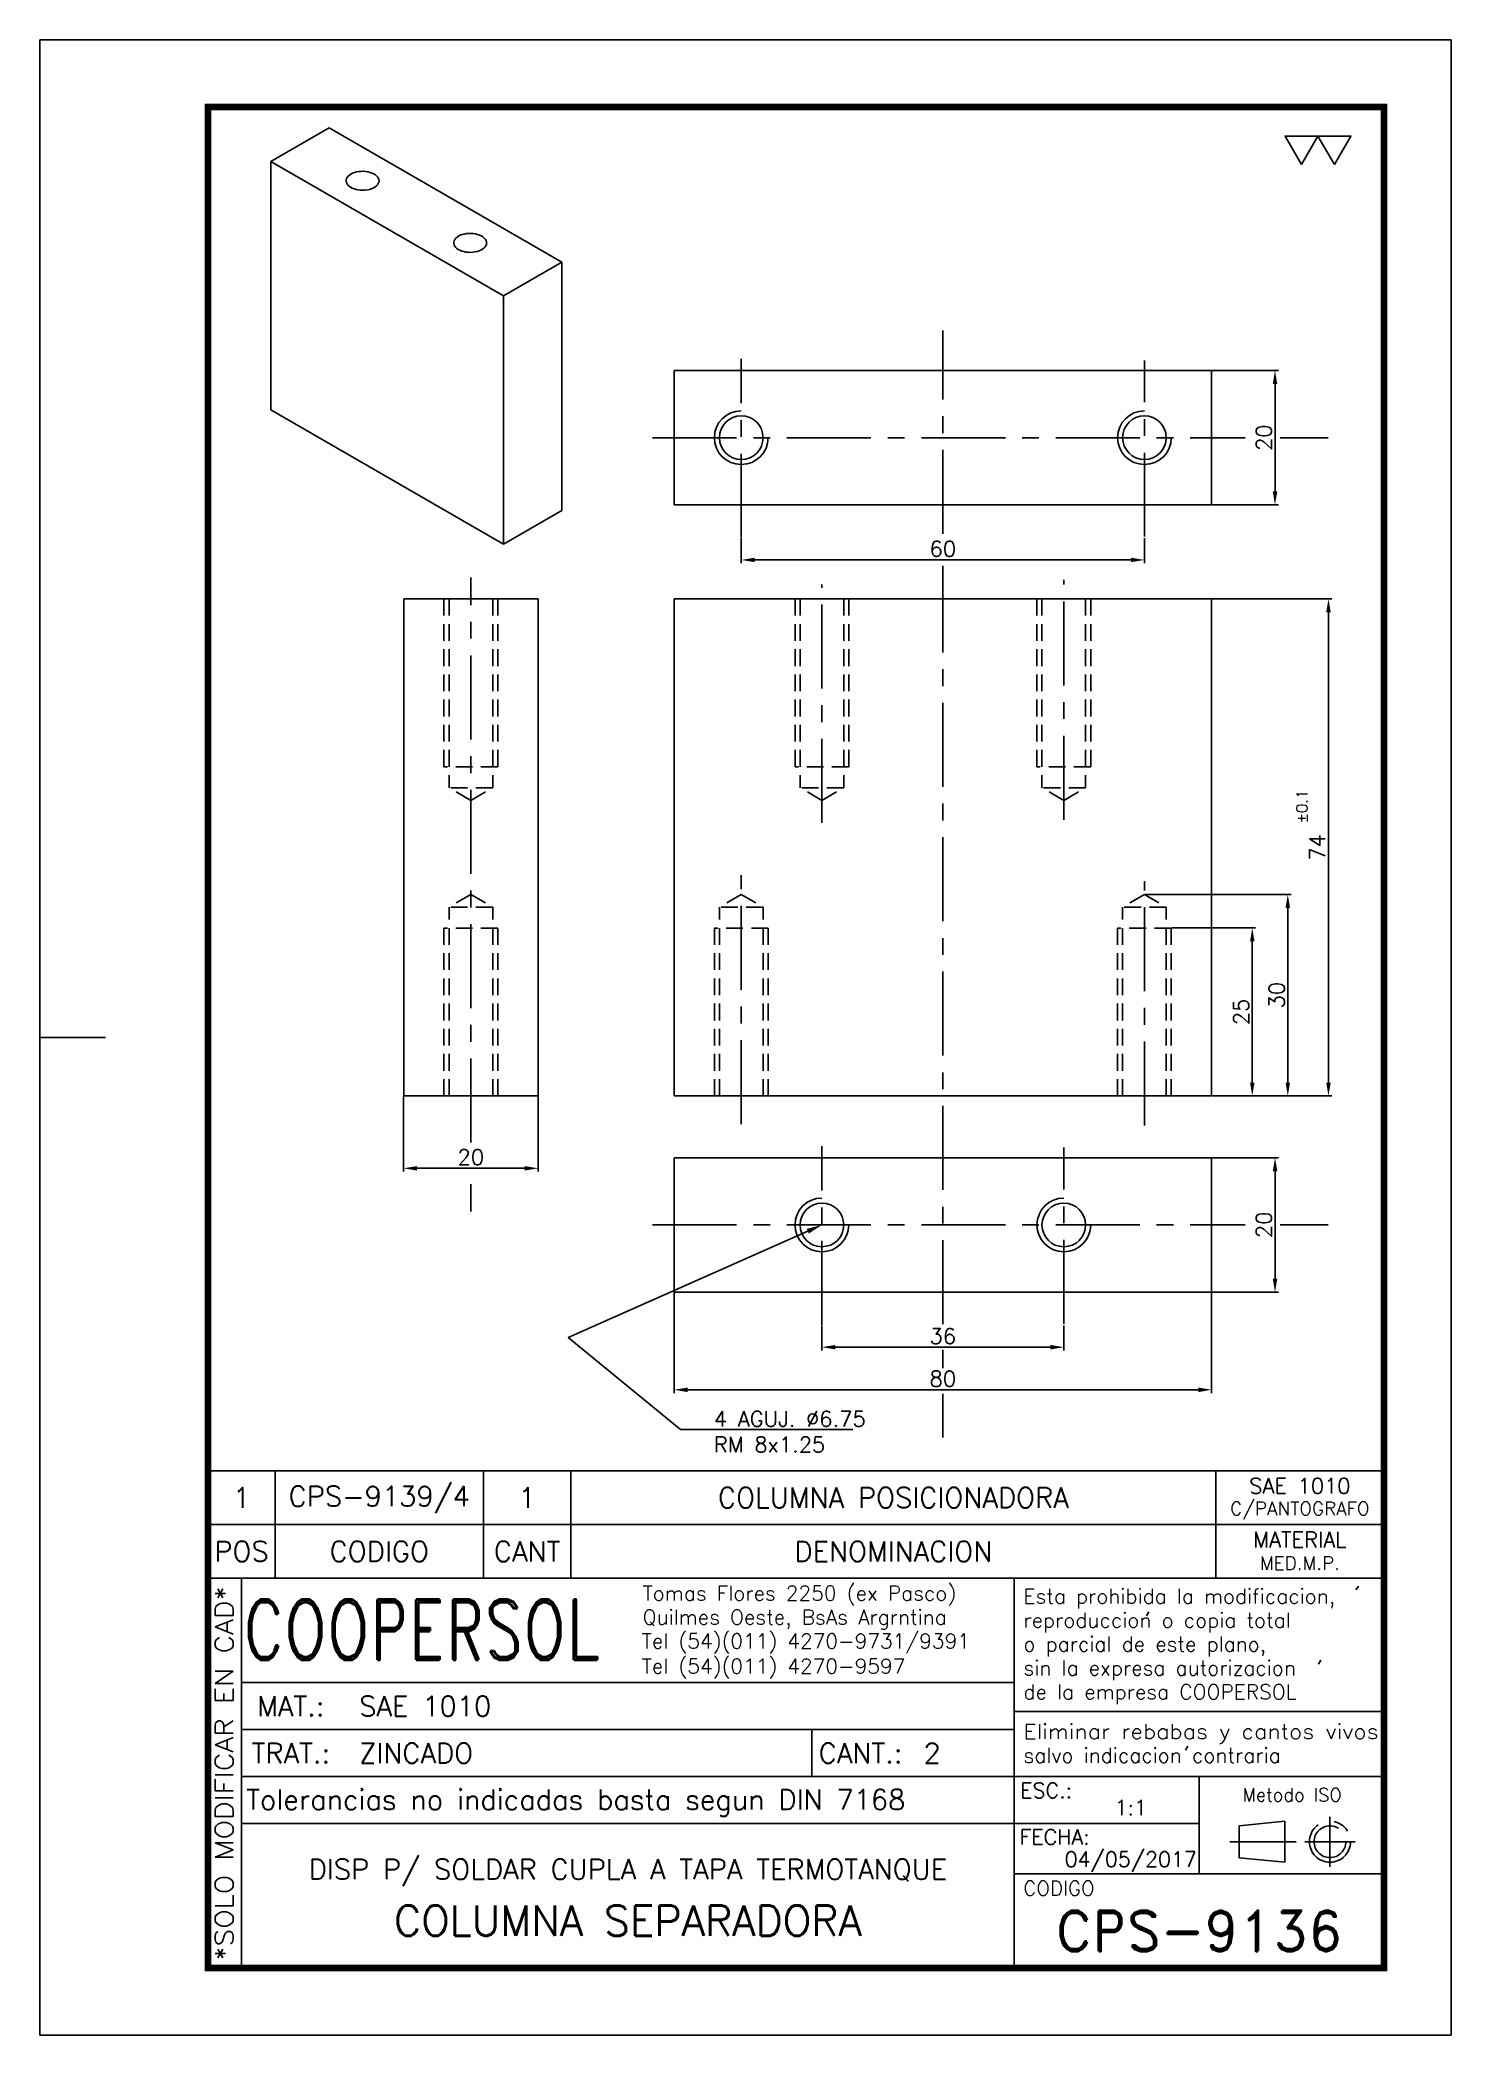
# Model space of a CAD drawing. Extents: x 0 to 3990, y 0 to 1744.
# Drawn here: x 2940 to 3150, y 891 to 1188 of the extents above; entities that cross this region are included whole.
import ezdxf
from ezdxf import colors
from ezdxf.entities.mleader import LeaderData, LeaderLine
from ezdxf.enums import TextEntityAlignment as Align
from ezdxf.math import Vec2, Vec3

# ---------------------------------------------------------------- set-up
doc = ezdxf.new("R2010")
doc.units = 0
doc.header["$LTSCALE"] = 10
doc.header["$MEASUREMENT"] = 0
doc.linetypes.add('CENTER', pattern=[2, 1.25, -0.25, 0.25, -0.25])
doc.linetypes.add('HIDDEN', pattern=[0.375, 0.25, -0.125])
doc.layers.get('0').update_dxf_attribs({"linetype": 'CONTINUOUS'})
doc.layers.get('DEFPOINTS').update_dxf_attribs({"linetype": 'CONTINUOUS'})
for name, color, linetype in [('0-CO', 3, 'CONTINUOUS'), ('1', 1, 'CENTER'), ('CL', 1, 'CENTER'), ('CO', 3, 'CONTINUOUS'), ('FI', 1, 'CONTINUOUS'), ('OC', 1, 'HIDDEN')]:
    doc.layers.add(name, color=color, linetype=linetype)
doc.styles.add('ROMAND', font='ROMAND')
doc.styles.add('ROMANS', font='ROMANS.SHX')
doc.dimstyles.new('1', dxfattribs={"dimtxt": 2.3, "dimasz": 2, "dimexe": 0.5, "dimexo": 0.0625, "dimgap": 0.5, "dimtad": 1, "dimdec": 4, "dimdsep": 46, "dimtxsty": 'ROMANS', "dimcen": -2, "dimclrt": 7, "dimadec": 0, "dimazin": 0, "dimtfac": 0.869565, "dimtdec": 4, "dimtmove": 0, "dimatfit": 3, "dimfxl": 1, "dimtolj": 1, "dimarcsym": 0})

msp = doc.modelspace()

# ---------------------------------------------------------------- blocks, each defined once
blk = doc.blocks.new('A4G')
blk.add_line((0, 148.5), (9.75, 148.5))
blk.add_lwpolyline([(0, 297), (210, 297), (210, 0), (0, 0)], close=True)
at = {"const_width": 1}
blk.add_lwpolyline([(25, 287), (200, 287), (200, 10), (25, 10)], close=True, dxfattribs=at)
blk = doc.blocks.new('*D134')
at = {"layer": 'CO', "color": 0, "lineweight": -2}
for p, q in [((3114.43, 1021.6), (3124.3, 1021.6)), ((3123.8, 1019.6), (3123.8, 1003.6)), ((3114.43, 1001.6), (3124.3, 1001.6))]:
    blk.add_line(p, q, dxfattribs=at)
at = {"layer": 'CO', "color": 0}
for points in [[(3123.47, 1019.6), (3124.14, 1019.6), (3123.8, 1021.6)], [(3123.47, 1003.6), (3124.14, 1003.6), (3123.8, 1001.6)]]:
    blk.add_solid(points, dxfattribs=at)
at = {"layer": 'DEFPOINTS', "color": 0}
for p in [(3114.37, 1021.6), (3114.37, 1001.6), (3123.8, 1001.6)]:
    blk.add_point(p, dxfattribs=at)
at = {"layer": 'CO', "color": 7, "insert": (3122.15, 1011.6), "char_height": 2.3, "attachment_point": 5, "rotation": 90, "style": 'ROMANS'}
blk.add_mtext('\\A1;20', dxfattribs=at)
blk = doc.blocks.new('*D135')
at = {"layer": 'CO', "color": 0, "lineweight": -2}
for p, q in [((3108.43, 1055.8), (3120.91, 1055.8)), ((3120.41, 1053.8), (3120.41, 1032.8)), ((3114.43, 1030.8), (3120.91, 1030.8))]:
    blk.add_line(p, q, dxfattribs=at)
at = {"layer": 'CO', "color": 0}
for points in [[(3120.08, 1053.8), (3120.75, 1053.8), (3120.41, 1055.8)], [(3120.08, 1032.8), (3120.75, 1032.8), (3120.41, 1030.8)]]:
    blk.add_solid(points, dxfattribs=at)
at = {"layer": 'DEFPOINTS', "color": 0}
for p in [(3108.37, 1055.8), (3114.37, 1030.8), (3120.41, 1030.8)]:
    blk.add_point(p, dxfattribs=at)
at = {"layer": 'CO', "color": 7, "insert": (3118.76, 1043.3), "char_height": 2.3, "attachment_point": 5, "rotation": 90, "style": 'ROMANS'}
blk.add_mtext('\\A1;25', dxfattribs=at)
blk = doc.blocks.new('*D136')
at = {"layer": 'CO', "color": 0, "lineweight": -2}
for p, q in [((3104.43, 1060.8), (3126.2, 1060.8)), ((3125.7, 1058.8), (3125.7, 1032.8)), ((3114.43, 1030.8), (3126.2, 1030.8))]:
    blk.add_line(p, q, dxfattribs=at)
at = {"layer": 'CO', "color": 0}
for points in [[(3125.37, 1058.8), (3126.03, 1058.8), (3125.7, 1060.8)], [(3125.37, 1032.8), (3126.03, 1032.8), (3125.7, 1030.8)]]:
    blk.add_solid(points, dxfattribs=at)
at = {"layer": 'DEFPOINTS', "color": 0}
for p in [(3104.37, 1060.8), (3114.37, 1030.8), (3125.7, 1030.8)]:
    blk.add_point(p, dxfattribs=at)
at = {"layer": 'CO', "color": 7, "insert": (3124.05, 1045.8), "char_height": 2.3, "attachment_point": 5, "rotation": 90, "style": 'ROMANS'}
blk.add_mtext('\\A1;30', dxfattribs=at)
blk = doc.blocks.new('*D137')
at = {"layer": 'CO', "color": 0, "lineweight": -2}
for p, q in [((3114.43, 1104.8), (3132.25, 1104.8)), ((3131.75, 1032.8), (3131.75, 1102.8)), ((3114.43, 1030.8), (3132.25, 1030.8))]:
    blk.add_line(p, q, dxfattribs=at)
at = {"layer": 'CO', "color": 0}
for points in [[(3131.42, 1102.8), (3132.09, 1102.8), (3131.75, 1104.8)], [(3131.42, 1032.8), (3132.09, 1032.8), (3131.75, 1030.8)]]:
    blk.add_solid(points, dxfattribs=at)
at = {"layer": 'DEFPOINTS', "color": 0}
for p in [(3114.37, 1104.8), (3131.75, 1104.8), (3114.37, 1030.8)]:
    blk.add_point(p, dxfattribs=at)
at = {"layer": 'CO', "color": 7, "insert": (3130.1, 1067.8), "char_height": 2.3, "attachment_point": 5, "rotation": 90, "style": 'ROMANS'}
blk.add_mtext('\\A1;74', dxfattribs=at)
blk = doc.blocks.new('*D138')
at = {"layer": 'CO', "color": 0, "lineweight": -2}
for p, q in [((2994.13, 1030.74), (2994.13, 1019.53)), ((3014.13, 1030.74), (3014.13, 1019.53)), ((3012.13, 1020.03), (2996.13, 1020.03))]:
    blk.add_line(p, q, dxfattribs=at)
at = {"layer": 'CO', "color": 0}
for points in [[(2996.13, 1020.36), (2996.13, 1019.69), (2994.13, 1020.03)], [(3012.13, 1020.36), (3012.13, 1019.69), (3014.13, 1020.03)]]:
    blk.add_solid(points, dxfattribs=at)
at = {"layer": 'DEFPOINTS', "color": 0}
for p in [(2994.13, 1030.8), (3014.13, 1030.8), (2994.13, 1020.03)]:
    blk.add_point(p, dxfattribs=at)
at = {"layer": 'CO', "color": 7, "insert": (3004.13, 1021.68), "char_height": 2.3, "attachment_point": 5, "style": 'ROMANS'}
blk.add_mtext('\\A1;20', dxfattribs=at)
blk = doc.blocks.new('*D139')
at = {"layer": 'CO', "color": 0, "lineweight": -2}
for p, q in [((3056.37, 996.65), (3056.37, 992.9)), ((3092.37, 996.65), (3092.37, 992.9)), ((3058.37, 993.4), (3090.37, 993.4))]:
    blk.add_line(p, q, dxfattribs=at)
at = {"layer": 'CO', "color": 0}
for points in [[(3058.37, 993.73), (3058.37, 993.07), (3056.37, 993.4)], [(3090.37, 993.73), (3090.37, 993.07), (3092.37, 993.4)]]:
    blk.add_solid(points, dxfattribs=at)
at = {"layer": 'DEFPOINTS', "color": 0}
for p in [(3056.37, 996.71), (3092.37, 996.71), (3092.37, 993.4)]:
    blk.add_point(p, dxfattribs=at)
at = {"layer": 'CO', "color": 7, "insert": (3074.37, 995.05), "char_height": 2.3, "attachment_point": 5, "style": 'ROMANS'}
blk.add_mtext('\\A1;36', dxfattribs=at)
blk = doc.blocks.new('*D140')
at = {"layer": 'CO', "color": 0, "lineweight": -2}
for p, q in [((3034.37, 1001.54), (3034.37, 986.56)), ((3114.37, 1001.54), (3114.37, 986.56)), ((3112.37, 987.06), (3036.37, 987.06))]:
    blk.add_line(p, q, dxfattribs=at)
at = {"layer": 'CO', "color": 0}
for points in [[(3036.37, 987.39), (3036.37, 986.72), (3034.37, 987.06)], [(3112.37, 987.39), (3112.37, 986.72), (3114.37, 987.06)]]:
    blk.add_solid(points, dxfattribs=at)
at = {"layer": 'DEFPOINTS', "color": 0}
for p in [(3034.37, 1001.6), (3114.37, 1001.6), (3034.37, 987.06)]:
    blk.add_point(p, dxfattribs=at)
at = {"layer": 'CO', "color": 7, "insert": (3074.37, 988.71), "char_height": 2.3, "attachment_point": 5, "style": 'ROMANS'}
blk.add_mtext('\\A1;80', dxfattribs=at)
blk = doc.blocks.new('*D141')
at = {"layer": 'CO', "color": 0, "lineweight": -2}
for p, q in [((3114.43, 1138.79), (3124.3, 1138.79)), ((3123.8, 1136.79), (3123.8, 1120.79)), ((3114.43, 1118.79), (3124.3, 1118.79))]:
    blk.add_line(p, q, dxfattribs=at)
at = {"layer": 'CO', "color": 0}
for points in [[(3123.47, 1136.79), (3124.14, 1136.79), (3123.8, 1138.79)], [(3123.47, 1120.79), (3124.14, 1120.79), (3123.8, 1118.79)]]:
    blk.add_solid(points, dxfattribs=at)
at = {"layer": 'DEFPOINTS', "color": 0}
for p in [(3114.37, 1138.79), (3114.37, 1118.79), (3123.8, 1118.79)]:
    blk.add_point(p, dxfattribs=at)
at = {"layer": 'CO', "color": 7, "insert": (3122.15, 1128.79), "char_height": 2.3, "attachment_point": 5, "rotation": 90, "style": 'ROMANS'}
blk.add_mtext('\\A1;20', dxfattribs=at)
blk = doc.blocks.new('*D142')
at = {"layer": 'CO', "color": 0, "lineweight": -2}
for p, q in [((3044.37, 1113.84), (3044.37, 1110.09)), ((3104.37, 1113.84), (3104.37, 1110.09)), ((3046.37, 1110.59), (3102.37, 1110.59))]:
    blk.add_line(p, q, dxfattribs=at)
at = {"layer": 'CO', "color": 0}
for points in [[(3046.37, 1110.92), (3046.37, 1110.26), (3044.37, 1110.59)], [(3102.37, 1110.92), (3102.37, 1110.26), (3104.37, 1110.59)]]:
    blk.add_solid(points, dxfattribs=at)
at = {"layer": 'DEFPOINTS', "color": 0}
for p in [(3044.37, 1113.91), (3104.37, 1113.91), (3104.37, 1110.59)]:
    blk.add_point(p, dxfattribs=at)
at = {"layer": 'CO', "color": 7, "insert": (3074.37, 1112.24), "char_height": 2.3, "attachment_point": 5, "style": 'ROMANS'}
blk.add_mtext('\\A1;60', dxfattribs=at)
blk = doc.blocks.new('LISPIE')
blk.add_line((0, 0), (0, 8))
at = {"layer": 'FI', "color": 7}
for p, q in [((0, 8), (175, 8)), ((10, 8), (10, 0)), ((41, 8), (41, 0)), ((54, 8), (54, 0)), ((150, 8), (150, 0))]:
    blk.add_line(p, q, dxfattribs=at)
at = {"style": 'ROMANS'}
for tag, height, p in [('MATERIAL', 2.3, (162.5, 5.75)), ('POS', 3, (5, 4)), ('CODIGO', 3, (25.5, 4)), ('CANT', 3, (47.5, 4)), ('DENOMINACION', 3, (102, 4)), ('MED.M.P.', 2, (162.5, 2.25))]:
    blk.add_attdef(tag, text='', height=height, dxfattribs=at).set_placement(p, align=Align.MIDDLE)
blk = doc.blocks.new('COOPERSOLROT-02')
for p, q in [((0, 58), (175, 58)), ((0, 0), (0, 58)), ((5, 0), (5, 58)), ((120, 0), (120, 58)), ((175, 0), (175, 58)), ((5, 42.5), (120, 42.5)), ((120, 38.19), (175, 38.19)), ((5, 35.5), (120, 35.5)), ((89.89, 28.5), (89.89, 35.5)), ((5, 28.5), (175, 28.5)), ((147.5, 14), (147.5, 28.5)), ((147.5, 21.5), (5, 21.5)), ((120, 14), (175, 14)), ((0, 0), (175, 0))]:
    blk.add_line(p, q)
at = {"color": 1, "linetype": 'CENTER'}
blk.add_line((166.98, 22.51), (166.98, 15.06), dxfattribs=at)
for points in [[(152.09, 18.79), (161.93, 18.79)], [(163.26, 18.79), (170.71, 18.79)]]:
    blk.add_lwpolyline(points, dxfattribs=at)
at = {"layer": '1'}
for points in [[(170.85, 56.26), (171.21, 56.85)], [(139.66, 52.43), (140.02, 53.02)], [(165.28, 45.22), (165.64, 45.81)], [(145.46, 32.42), (145.82, 33.01)]]:
    blk.add_lwpolyline(points, dxfattribs=at)
blk.add_lwpolyline([(160.25, 18.79), (160.25, 21.83), (153.47, 21.16), (153.47, 16.41), (160.25, 15.74)], close=True, dxfattribs=at)
for radius in [3.05, 2.37]:
    blk.add_circle((166.98, 18.79), radius, dxfattribs=at)
at = {"style": 'ROMANS', "width": 0.996387}
blk.add_text('*SOLO MODIFICAR EN CAD*', height=2.7, rotation=90, dxfattribs=at).set_placement((3.77, 1.09), (3.77, 56.81), align=Align.FIT)
at = {"style": 'ROMAND', "width": 0.75}
blk.add_text('COOPERSOL', height=9, dxfattribs=at).set_placement((5.26, 45.85))
at = {"style": 'ROMANS'}
for s, p in [('MAT.:', (7.32, 37.47)), ('TRAT.:', (6.5, 30.47)), ('CANT.:', (90.89, 30.47)), ('Tolerancias no indicadas basta segun DIN 7168', (5.7, 23.56))]:
    blk.add_text(s, height=3, dxfattribs=at).set_placement(p)
for tag, height, style, p in [('CONJUNTO', 2.3, 'ROMANS', (62.5, 17.5)), ('SUBCONJUNTO', 3, 'ROMANS', (62.5, 11.5)), ('DENOMINACION', 4.5, 'ROMANS', (62.5, 4.75)), ('COD-PLA', 6, 'ROMAND', (147.5, 5.5))]:
    blk.add_attdef(tag, text='', height=height, dxfattribs=dict(style=style)).set_placement(p, align=Align.MIDDLE)
at = {"layer": '1', "style": 'ROMANS'}
for s, height, p in [('Tomas Flores 2250 (ex Pasco)', 2.2, (64.69, 54.68)), ('Esta prohibida la modificacion,', 2.2, (121.36, 54.23)), ('Quilmes Oeste, BsAs Argrntina', 2.2, (64.69, 51.12)), ('reproduccion o copia total', 2.2, (121.36, 50.67)), ('Tel (54)(011) 4270-9731/9391', 2.2, (64.55, 47.56)), ('o parcial de este plano,', 2.2, (121.36, 47.11)), ('Tel (54)(011) 4270-9597', 2.2, (64.55, 43.83)), ('sin la expresa autorizacion ', 2.2, (121.36, 43.55)), ('de la empresa COOPERSOL', 2.2, (121.36, 39.99)), ('salvo indicacion contraria', 2.2, (121.36, 30.54)), ('ESC.:', 2.25, (120.89, 25.29)), ('FECHA:', 2.25, (120.81, 18.36)), ('CODIGO', 2.16, (121.33, 10.78))]:
    blk.add_text(s, height=height, dxfattribs=at).set_placement(p)
at = {"layer": '1', "style": 'ROMANS', "width": 0.96139}
blk.add_text('Eliminar rebabas y cantos vivos', height=2.2, dxfattribs=at).set_placement((121.34, 34.1), (174.21, 34.1), align=Align.FIT)
at = {"layer": '1', "style": 'ROMANS'}
blk.add_text('Metodo ISO', height=1.948, dxfattribs=at).set_placement((161.34, 25.77), align=Align.MIDDLE)
for tag, p in [('MAT', (22.51, 37.47)), ('TRAT', (22.51, 30.47)), ('CANT', (106.49, 30.47))]:
    blk.add_attdef(tag, p, '', height=3, dxfattribs=at)
for tag, p in [('ESC', (137.33, 22.73)), ('FECHA', (137.33, 15.06))]:
    blk.add_attdef(tag, text='', height=2.25, dxfattribs=at).set_placement(p, align=Align.CENTER)
blk = doc.blocks.new('TOL')
at = {"layer": '0-CO', "style": 'ROMANS'}
for tag, p in [('TOLSUP', (2.34, 3.94)), ('TOLINF', (2.34, 1.29))]:
    blk.add_attdef(tag, p, '', height=1.64, dxfattribs=at)

# ---------------------------------------------------------------- dimensions: what is measured, and where the dimension line sits
at = {"layer": 'CO'}
for base, p1, p2, picture, middle in [((3123.80421, 1118.78891), (3114.36888, 1138.78891), (3114.36888, 1118.78891), '*D141', (3122.15421, 1128.78891)), ((3131.75472, 1104.79933), (3114.36888, 1030.79933), (3114.36888, 1104.79933), '*D137', (3130.10472, 1067.79933)), ((3125.70125, 1030.79933), (3104.36888, 1060.79933), (3114.36888, 1030.79933), '*D136', (3124.05125, 1045.79933)), ((3120.41491, 1030.79933), (3108.36888, 1055.79933), (3114.36888, 1030.79933), '*D135', (3118.76491, 1043.29933)), ((3123.80421, 1001.59753), (3114.36888, 1021.59753), (3114.36888, 1001.59753), '*D134', (3122.15421, 1011.59753))]:
    dim = msp.add_linear_dim(base=base, p1=p1, p2=p2, angle=90, dimstyle='1', dxfattribs=at)
    dim.commit()
    dim.dimension.update_dxf_attribs({"geometry": picture, "text_midpoint": middle})
for base, p1, p2, picture, middle in [((3104.36888, 1110.59129), (3044.36888, 1113.90526), (3104.36888, 1113.90526), '*D142', (3074.36888, 1112.24129)), ((2994.13163, 1020.02799), (3014.13163, 1030.79933), (2994.13163, 1030.79933), '*D138', (3004.13163, 1021.67799)), ((3034.36888, 987.05604), (3114.36888, 1001.59753), (3034.36888, 1001.59753), '*D140', (3074.36888, 988.70604)), ((3092.36888, 993.39991), (3056.36888, 996.71388), (3092.36888, 996.71388), '*D139', (3074.36888, 995.04991))]:
    dim = msp.add_linear_dim(base=base, p1=p1, p2=p2, dimstyle='1', dxfattribs=at)
    dim.commit()
    dim.dimension.update_dxf_attribs({"geometry": picture, "text_midpoint": middle})

# ---------------------------------------------------------------- linework, layer by layer
for p, q in [((3034.36888, 1118.78891), (3034.36888, 1138.78891)), ((3114.36888, 1138.78891), (3034.36888, 1138.78891)), ((3114.36888, 1118.78891), (3114.36888, 1138.78891)), ((3114.36888, 1118.78891), (3034.36888, 1118.78891)), ((2994.13163, 1030.79933), (2994.13163, 1104.79933)), ((2994.13163, 1104.79933), (3014.13163, 1104.79933)), ((3014.13163, 1030.79933), (3014.13163, 1104.79933)), ((3034.36888, 1104.79933), (3034.36888, 1030.79933)), ((3114.36888, 1104.79933), (3034.36888, 1104.79933)), ((3114.36888, 1030.79933), (3114.36888, 1104.79933)), ((2994.13163, 1030.79933), (3014.13163, 1030.79933)), ((3034.36888, 1030.79933), (3114.36888, 1030.79933)), ((3034.36888, 1001.59753), (3034.36888, 1021.59753)), ((3114.36888, 1021.59753), (3034.36888, 1021.59753)), ((3114.36888, 1001.59753), (3114.36888, 1021.59753)), ((3114.36888, 1001.59753), (3034.36888, 1001.59753))]:
    msp.add_line(p, q)
for centre in [(3044.36888, 1128.78891), (3104.36888, 1128.78891), (3056.36888, 1011.59753), (3092.36888, 1011.59753)]:
    msp.add_circle(centre, 3.25)
at = {"layer": 'CL'}
for p, q in [((3074.36888, 1114.46822), (3074.36888, 1144.73176)), ((3044.36888, 1113.90526), (3044.36888, 1140.50243)), ((3104.36888, 1114.05696), (3104.36888, 1140.30094)), ((3031.17006, 1128.78891), (3119.34971, 1128.78891)), ((3124.58412, 1128.78891), (3131.68796, 1128.78891)), ((3004.13163, 1023.87142), (3004.13163, 1107.9681)), ((3074.36888, 1107.49082), (3074.36888, 1109.6938)), ((3074.36888, 996.80915), (3074.36888, 1108.31202)), ((3056.36888, 1071.45827), (3056.36888, 1106.93634)), ((3092.36888, 1071.91592), (3092.36888, 1107.62418)), ((3044.36888, 1026.60098), (3044.36888, 1063.67833)), ((3104.36888, 1026.39949), (3104.36888, 1062.76304)), ((3056.36888, 996.71388), (3056.36888, 1023.31106)), ((3092.36888, 996.86558), (3092.36888, 1023.10956)), ((3004.13163, 1013.57802), (3004.13163, 1017.66754)), ((3031.17006, 1011.59753), (3119.34971, 1011.59753)), ((3124.58412, 1011.59753), (3131.68796, 1011.59753)), ((3074.36888, 990.29944), (3074.36888, 992.98693)), ((3074.36888, 979.95327), (3074.36888, 986.47722))]:
    msp.add_line(p, q, dxfattribs=at)
at = {"layer": 'CO'}
for points in [[(3127.74912, 1169.45768), (3130.19327, 1173.69108), (3125.30497, 1173.69108)], [(3132.63743, 1169.45768), (3135.08158, 1173.69108), (3130.19327, 1173.69108)]]:
    msp.add_lwpolyline(points, close=True, dxfattribs=at)
at = {"layer": 'FI'}
for p, q in [((2983.0363, 1174.89572), (2974.38131, 1169.8993)), ((3017.65625, 1154.91005), (2983.0363, 1174.89572)), ((2974.38131, 1169.8993), (2974.38131, 1132.9198)), ((3009.00126, 1149.91363), (2974.38131, 1169.8993)), ((3017.65625, 1154.91005), (3009.00126, 1149.91363)), ((3017.65625, 1117.93055), (3017.65625, 1154.91005)), ((3009.00126, 1112.93413), (3009.00126, 1149.91363)), ((2974.38131, 1132.9198), (3009.00126, 1112.93413)), ((3017.65625, 1117.93055), (3009.00126, 1112.93413))]:
    msp.add_line(p, q, dxfattribs=at)
at = {"layer": 'FI', "flags": 128}
for points in [[(2986.28192, 1168.02565), (2986.05786, 1167.87685), (2985.87185, 1167.7115), (2985.72751, 1167.53281), (2985.62766, 1167.34426), (2985.57423, 1167.14953), (2985.56827, 1166.9524), (2985.60989, 1166.75671), (2985.69829, 1166.56627), (2985.83173, 1166.38478), (2986.00763, 1166.21578), (2986.22256, 1166.06256), (2986.47234, 1165.9281), (2986.7521, 1165.81501), (2987.05641, 1165.7255), (2987.37933, 1165.66132), (2987.71458, 1165.6237), (2988.05564, 1165.61338), (2988.39587, 1165.63056), (2988.72864, 1165.67491), (2989.04749, 1165.74557), (2989.34619, 1165.84115), (2989.61895, 1165.95981), (2989.86044, 1166.09922), (2990.06598, 1166.25668), (2990.23156, 1166.42912), (2990.35395, 1166.61318), (2990.43078, 1166.80529), (2990.46054, 1167.0017), (2990.44267, 1167.19859), (2990.3775, 1167.39213), (2990.26631, 1167.57854), (2990.11126, 1167.75421), (2989.91537, 1167.91572), (2989.68245, 1168.05991), (2989.41703, 1168.18399), (2989.12428, 1168.28553), (2988.80991, 1168.36257), (2988.48002, 1168.4136), (2988.14103, 1168.43763), (2987.79956, 1168.43419), (2987.46224, 1168.40334), (2987.13563, 1168.3457), (2986.8261, 1168.26238), (2986.53967, 1168.15499), (2986.28192, 1168.02565)], [(3002.29364, 1158.78227), (3002.06958, 1158.63348), (3001.88357, 1158.46812), (3001.73924, 1158.28944), (3001.63938, 1158.10089), (3001.58596, 1157.90616), (3001.58, 1157.70903), (3001.62162, 1157.51334), (3001.71001, 1157.3229), (3001.84346, 1157.14141), (3002.01936, 1156.97241), (3002.23429, 1156.81919), (3002.48407, 1156.68473), (3002.76383, 1156.57164), (3003.06813, 1156.48213), (3003.39105, 1156.41794), (3003.72631, 1156.38032), (3004.06737, 1156.37), (3004.40759, 1156.38719), (3004.74037, 1156.43154), (3005.05921, 1156.5022), (3005.35792, 1156.59778), (3005.63067, 1156.71643), (3005.87217, 1156.85585), (3006.07771, 1157.01331), (3006.24328, 1157.18575), (3006.36568, 1157.36981), (3006.4425, 1157.56192), (3006.47227, 1157.75833), (3006.45439, 1157.95522), (3006.38923, 1158.14875), (3006.27804, 1158.33517), (3006.12299, 1158.51084), (3005.9271, 1158.67235), (3005.69417, 1158.81654), (3005.42876, 1158.94062), (3005.13601, 1159.04216), (3004.82163, 1159.1192), (3004.49174, 1159.17023), (3004.15276, 1159.19425), (3003.81128, 1159.19081), (3003.47396, 1159.15997), (3003.14736, 1159.10233), (3002.83783, 1159.019), (3002.5514, 1158.91162), (3002.29364, 1158.78227)]]:
    msp.add_lwpolyline(points, dxfattribs=at)
at = {"layer": 'FI'}
for centre in [(3044.36888, 1128.78891), (3104.36888, 1128.78891), (3056.36888, 1011.59753), (3092.36888, 1011.59753)]:
    msp.add_arc(centre, 4, 90, 0, dxfattribs=at)
at = {"layer": 'OC'}
for p, q in [((3000.13163, 1104.79933), (3000.13163, 1079.79933)), ((3000.88163, 1104.79933), (3000.88163, 1076.67572)), ((3007.38163, 1104.79933), (3007.38163, 1076.67572)), ((3008.13163, 1104.79933), (3008.13163, 1079.79933)), ((3052.36888, 1104.79933), (3052.36888, 1079.79933)), ((3053.11888, 1104.79933), (3053.11888, 1076.67572)), ((3059.61888, 1104.79933), (3059.61888, 1076.67572)), ((3060.36888, 1104.79933), (3060.36888, 1079.79933)), ((3088.36888, 1104.79933), (3088.36888, 1079.79933)), ((3089.11888, 1104.79933), (3089.11888, 1076.67572)), ((3095.61888, 1104.79933), (3095.61888, 1076.67572)), ((3096.36888, 1104.79933), (3096.36888, 1079.79933)), ((3008.13163, 1079.79933), (3000.13163, 1079.79933)), ((3060.36888, 1079.79933), (3052.36888, 1079.79933)), ((3096.36888, 1079.79933), (3088.36888, 1079.79933)), ((3004.13163, 1074.79933), (3000.88163, 1076.67572)), ((3007.38163, 1076.67572), (3000.88163, 1076.67572)), ((3004.13163, 1074.79933), (3007.38163, 1076.67572)), ((3056.36888, 1074.79933), (3053.11888, 1076.67572)), ((3059.61888, 1076.67572), (3053.11888, 1076.67572)), ((3056.36888, 1074.79933), (3059.61888, 1076.67572)), ((3092.36888, 1074.79933), (3089.11888, 1076.67572)), ((3095.61888, 1076.67572), (3089.11888, 1076.67572)), ((3092.36888, 1074.79933), (3095.61888, 1076.67572)), ((3004.13163, 1060.79933), (3000.88163, 1058.92295)), ((3004.13163, 1060.79933), (3007.38163, 1058.92295)), ((3044.36888, 1060.79933), (3041.11888, 1058.92295)), ((3044.36888, 1060.79933), (3047.61888, 1058.92295)), ((3104.36888, 1060.79933), (3101.11888, 1058.92295)), ((3104.36888, 1060.79933), (3107.61888, 1058.92295)), ((3000.88163, 1030.79933), (3000.88163, 1058.92295)), ((3007.38163, 1058.92295), (3000.88163, 1058.92295)), ((3007.38163, 1030.79933), (3007.38163, 1058.92295)), ((3041.11888, 1030.79933), (3041.11888, 1058.92295)), ((3047.61888, 1058.92295), (3041.11888, 1058.92295)), ((3047.61888, 1030.79933), (3047.61888, 1058.92295)), ((3101.11888, 1030.79933), (3101.11888, 1058.92295)), ((3107.61888, 1058.92295), (3101.11888, 1058.92295)), ((3107.61888, 1030.79933), (3107.61888, 1058.92295)), ((3000.13163, 1030.79933), (3000.13163, 1055.79933)), ((3008.13163, 1055.79933), (3000.13163, 1055.79933)), ((3008.13163, 1030.79933), (3008.13163, 1055.79933)), ((3040.36888, 1030.79933), (3040.36888, 1055.79933)), ((3048.36888, 1055.79933), (3040.36888, 1055.79933)), ((3048.36888, 1030.79933), (3048.36888, 1055.79933)), ((3100.36888, 1030.79933), (3100.36888, 1055.79933)), ((3108.36888, 1055.79933), (3100.36888, 1055.79933)), ((3108.36888, 1030.79933), (3108.36888, 1055.79933))]:
    msp.add_line(p, q, dxfattribs=at)

# ---------------------------------------------------------------- block references
msp.add_blockref('A4G', (2940, 891))
for p, values in [((2965, 967), {'POS': '1', 'DENOMINACION': 'COLUMNA POSICIONADORA', 'CANT': '1', 'CODIGO': 'CPS-9139/4', 'MED.M.P.': 'C/PANTOGRAFO', 'MATERIAL': 'SAE 1010'}), ((2965, 959), {'POS': 'POS', 'DENOMINACION': 'DENOMINACION', 'CANT': 'CANT', 'CODIGO': 'CODIGO', 'MED.M.P.': 'MED.M.P.', 'MATERIAL': 'MATERIAL'})]:
    msp.add_blockref('LISPIE', p).add_auto_attribs(values)
ref = msp.add_blockref('COOPERSOLROT-02', (2965, 901))
ref.add_attrib('COD-PLA', 'CPS-9136', dxfattribs={"height": 6, "style": 'ROMAND'}).set_placement((3112.5, 906.5), align=Align.MIDDLE)
ref.add_attrib('FECHA', '04/05/2017', dxfattribs={"layer": '1', "height": 2.25, "style": 'ROMANS'}).set_placement((3102.33468, 916.061), align=Align.CENTER)
ref.add_attrib('MAT', 'SAE 1010', (2987.50529, 938.46815), dxfattribs={"layer": '1', "height": 3, "style": 'ROMANS'})
ref.add_attrib('TRAT', 'ZINCADO', (2987.50529, 931.46815), dxfattribs={"layer": '1', "height": 3, "style": 'ROMANS'})
ref.add_attrib('ESC', '1:1', dxfattribs={"layer": '1', "height": 2.25, "style": 'ROMANS'}).set_placement((3102.33468, 923.72855), align=Align.CENTER)
ref.add_attrib('CANT', '2', (3071.49059, 931.46815), dxfattribs={"layer": '1', "height": 3, "style": 'ROMANS'})
ref.add_attrib('DENOMINACION', 'COLUMNA SEPARADORA', dxfattribs={"height": 4.5, "style": 'ROMANS'}).set_placement((3027.5, 908.03781), align=Align.MIDDLE)
ref.add_attrib('SUBCONJUNTO', 'DISP P/ SOLDAR CUPLA A TAPA TERMOTANQUE', dxfattribs={"height": 3, "style": 'ROMANS'}).set_placement((3027.5, 915.47785), align=Align.MIDDLE)
at = {"layer": 'CO'}
ref = msp.add_blockref('TOL', (3132.56222, 1069.01414), dxfattribs=dict(at, rotation=90))
ref.add_attrib('TOLSUP', '%%p0.1', (3128.62568, 1071.35862), dxfattribs={"layer": '0-CO', "height": 1.636364, "rotation": 90, "style": 'ROMANS'})

msp.set_redraw_order([(e.dxf.handle, doc.entitydb.next_handle()) for e in msp.query("TEXT MTEXT ATTDEF DIMENSION ARC_DIMENSION")])  # texts and dimensions are drawn at this point

# ---------------------------------------------------------------- leaders
ml = msp.add_multileader_mtext('Standard', dxfattribs=at)
ml.set_content('4 AGUJ. %%C6.75\\PRM 8x1.25', color=7, style='ROMANS')
ml.set_leader_properties(color=256, linetype='ByLayer', lineweight=-1)
ml.build(insert=Vec2(0, 0))
ml.multileader.update_dxf_attribs({"text_left_attachment_type": 6, "text_right_attachment_type": 5, "dogleg_length": 4, "arrow_head_size": 2.3})
ctx = ml.context
ctx.base_point, ctx.char_height, ctx.arrow_head_size, ctx.landing_gap_size, ctx.plane_origin = Vec3(3039.30793, 981.12444), 2.3, 2.3, 1, Vec3(3064.36888, 1017.43172)
ctx.left_attachment, ctx.right_attachment = 6, 5
notes = []
notes.append((ctx, [(0, (1, 1, 0), (3035.30793, 981.12444), (1, 0), 4, [(0, [(3056.36888, 1011.59753), (3018.62126, 994.84615)], 0, [])])]))
ctx.mtext.insert, ctx.mtext.flow_direction = Vec3(3040.30793, 983.88444), 5
for ctx, leaders in notes:
    for number, flags, end, landing, length, lines in leaders:
        leader = LeaderData()
        leader.index, (leader.has_last_leader_line, leader.has_dogleg_vector, leader.attachment_direction) = number, flags
        leader.last_leader_point, leader.dogleg_vector, leader.dogleg_length = Vec3(end), Vec3(landing), length
        for number, points, colour, breaks in lines:
            line = LeaderLine()
            line.index, line.vertices, line.color, line.breaks = number, Vec3.list(points), colors.encode_raw_color(colour), breaks
            leader.lines.append(line)
        ctx.leaders.append(leader)

doc.saveas('drawing.dxf')
